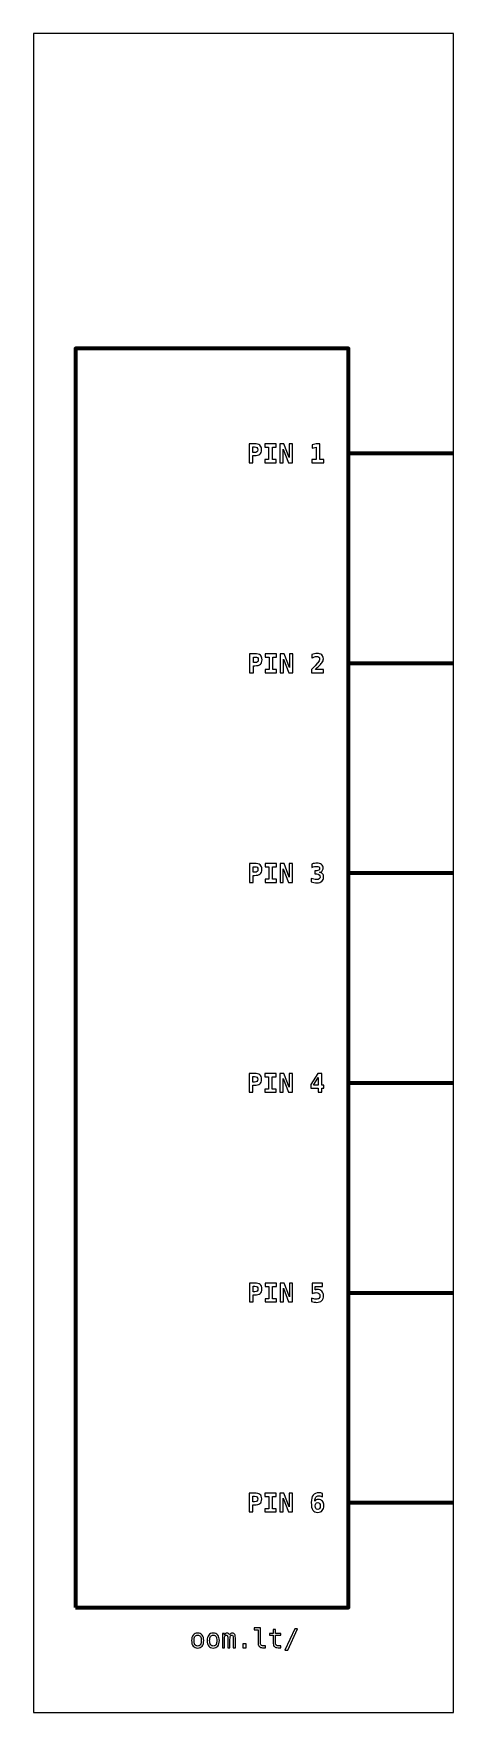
# Model space of a CAD drawing. Header units: centimetres. Extents: x -11.5 to -9.5, y -17.85 to -9.85.
import ezdxf

# ---------------------------------------------------------------- set-up
doc = ezdxf.new("R2010")
doc.units = ezdxf.units.CM
doc.header["$MEASUREMENT"] = 0
doc.layers.add('Layer 1', color=7, linetype='Continuous')

msp = doc.modelspace()

# ---------------------------------------------------------------- linework, layer by layer
at = {"layer": 'Layer 1', "color": 7}
msp.add_lwpolyline([(-11.5, -17.85), (-9.5, -17.85), (-9.5, -9.85), (-11.5, -9.85), (-11.5, -17.85)], close=True, dxfattribs=at)
at = {"layer": 'Layer 1', "color": 7, "lineweight": 100}
msp.add_lwpolyline([(-11.3, -17.35), (-10, -17.35), (-10, -11.35), (-11.3, -11.35), (-11.3, -17.35)], close=True, dxfattribs=at)
at = {"layer": 'Layer 1', "color": 250}
for points, knots in [([(-10.47311, -11.80498), (-10.47311, -11.80498), (-10.44868, -11.80498), (-10.44868, -11.80498), (-10.44868, -11.80498), (-10.43627, -11.80498), (-10.42734, -11.80718), (-10.42189, -11.81161), (-10.42189, -11.81161), (-10.41643, -11.81603), (-10.41372, -11.82321), (-10.41372, -11.83313), (-10.41372, -11.83313), (-10.41372, -11.84305), (-10.41643, -11.85023), (-10.42189, -11.85466), (-10.42189, -11.85466), (-10.42734, -11.85908), (-10.43627, -11.86128), (-10.44868, -11.86128), (-10.44868, -11.86128), (-10.44868, -11.86128), (-10.45533, -11.86128), (-10.45533, -11.86128), (-10.45533, -11.86128), (-10.45533, -11.86128), (-10.45533, -11.89499), (-10.45533, -11.89499), (-10.45533, -11.89499), (-10.45533, -11.89499), (-10.47311, -11.89499), (-10.47311, -11.89499), (-10.47311, -11.89499), (-10.47311, -11.89499), (-10.47311, -11.80498), (-10.47311, -11.80498)], [0, 0, 0, 0, 0.1111111, 0.1111111, 0.1111111, 0.1111111, 0.2222222, 0.2222222, 0.2222222, 0.2222222, 0.3333333, 0.3333333, 0.3333333, 0.3333333, 0.4444444, 0.4444444, 0.4444444, 0.4444444, 0.5555556, 0.5555556, 0.5555556, 0.5555556, 0.6666667, 0.6666667, 0.6666667, 0.6666667, 0.7777778, 0.7777778, 0.7777778, 0.7777778, 0.8888889, 0.8888889, 0.8888889, 0.8888889, 1, 1, 1, 1]), ([(-10.45533, -11.81994), (-10.45533, -11.81994), (-10.45533, -11.84632), (-10.45533, -11.84632), (-10.45533, -11.84632), (-10.45533, -11.84632), (-10.44802, -11.84632), (-10.44802, -11.84632), (-10.44802, -11.84632), (-10.4422, -11.84632), (-10.4381, -11.84533), (-10.43576, -11.84338), (-10.43576, -11.84338), (-10.43339, -11.8414), (-10.43222, -11.83799), (-10.43222, -11.83313), (-10.43222, -11.83313), (-10.43222, -11.82828), (-10.43339, -11.82486), (-10.43576, -11.82288), (-10.43576, -11.82288), (-10.4381, -11.82093), (-10.4422, -11.81994), (-10.44802, -11.81994), (-10.44802, -11.81994), (-10.44802, -11.81994), (-10.45533, -11.81994), (-10.45533, -11.81994)], [0, 0, 0, 0, 0.1428571, 0.1428571, 0.1428571, 0.1428571, 0.2857143, 0.2857143, 0.2857143, 0.2857143, 0.4285714, 0.4285714, 0.4285714, 0.4285714, 0.5714286, 0.5714286, 0.5714286, 0.5714286, 0.7142857, 0.7142857, 0.7142857, 0.7142857, 0.8571429, 0.8571429, 0.8571429, 0.8571429, 1, 1, 1, 1]), ([(-10.39818, -11.82066), (-10.39818, -11.82066), (-10.39818, -11.80498), (-10.39818, -11.80498), (-10.39818, -11.80498), (-10.39818, -11.80498), (-10.34459, -11.80498), (-10.34459, -11.80498), (-10.34459, -11.80498), (-10.34459, -11.80498), (-10.34459, -11.82066), (-10.34459, -11.82066), (-10.34459, -11.82066), (-10.34459, -11.82066), (-10.3625, -11.82066), (-10.3625, -11.82066), (-10.3625, -11.82066), (-10.3625, -11.82066), (-10.3625, -11.87931), (-10.3625, -11.87931), (-10.3625, -11.87931), (-10.3625, -11.87931), (-10.34459, -11.87931), (-10.34459, -11.87931), (-10.34459, -11.87931), (-10.34459, -11.87931), (-10.34459, -11.89499), (-10.34459, -11.89499), (-10.34459, -11.89499), (-10.34459, -11.89499), (-10.39818, -11.89499), (-10.39818, -11.89499), (-10.39818, -11.89499), (-10.39818, -11.89499), (-10.39818, -11.87931), (-10.39818, -11.87931), (-10.39818, -11.87931), (-10.39818, -11.87931), (-10.38028, -11.87931), (-10.38028, -11.87931), (-10.38028, -11.87931), (-10.38028, -11.87931), (-10.38028, -11.82066), (-10.38028, -11.82066), (-10.38028, -11.82066), (-10.38028, -11.82066), (-10.39818, -11.82066), (-10.39818, -11.82066)], [0, 0, 0, 0, 0.0833333, 0.0833333, 0.0833333, 0.0833333, 0.1666667, 0.1666667, 0.1666667, 0.1666667, 0.25, 0.25, 0.25, 0.25, 0.3333333, 0.3333333, 0.3333333, 0.3333333, 0.4166667, 0.4166667, 0.4166667, 0.4166667, 0.5, 0.5, 0.5, 0.5, 0.5833333, 0.5833333, 0.5833333, 0.5833333, 0.6666667, 0.6666667, 0.6666667, 0.6666667, 0.75, 0.75, 0.75, 0.75, 0.8333333, 0.8333333, 0.8333333, 0.8333333, 0.9166667, 0.9166667, 0.9166667, 0.9166667, 1, 1, 1, 1]), ([(-10.32704, -11.80498), (-10.32704, -11.80498), (-10.30792, -11.80498), (-10.30792, -11.80498), (-10.30792, -11.80498), (-10.30792, -11.80498), (-10.28286, -11.8704), (-10.28286, -11.8704), (-10.28286, -11.8704), (-10.28286, -11.8704), (-10.28286, -11.80498), (-10.28286, -11.80498), (-10.28286, -11.80498), (-10.28286, -11.80498), (-10.26718, -11.80498), (-10.26718, -11.80498), (-10.26718, -11.80498), (-10.26718, -11.80498), (-10.26718, -11.89499), (-10.26718, -11.89499), (-10.26718, -11.89499), (-10.26718, -11.89499), (-10.28617, -11.89499), (-10.28617, -11.89499), (-10.28617, -11.89499), (-10.28617, -11.89499), (-10.31136, -11.82957), (-10.31136, -11.82957), (-10.31136, -11.82957), (-10.31136, -11.82957), (-10.31136, -11.89499), (-10.31136, -11.89499), (-10.31136, -11.89499), (-10.31136, -11.89499), (-10.32704, -11.89499), (-10.32704, -11.89499), (-10.32704, -11.89499), (-10.32704, -11.89499), (-10.32704, -11.80498), (-10.32704, -11.80498)], [0, 0, 0, 0, 0.1, 0.1, 0.1, 0.1, 0.2, 0.2, 0.2, 0.2, 0.3, 0.3, 0.3, 0.3, 0.4, 0.4, 0.4, 0.4, 0.5, 0.5, 0.5, 0.5, 0.6, 0.6, 0.6, 0.6, 0.7, 0.7, 0.7, 0.7, 0.8, 0.8, 0.8, 0.8, 0.9, 0.9, 0.9, 0.9, 1, 1, 1, 1]), ([(-10.17422, -11.87931), (-10.17422, -11.87931), (-10.15432, -11.87931), (-10.15432, -11.87931), (-10.15432, -11.87931), (-10.15432, -11.87931), (-10.15432, -11.82089), (-10.15432, -11.82089), (-10.15432, -11.82089), (-10.15432, -11.82089), (-10.17282, -11.82548), (-10.17282, -11.82548), (-10.17282, -11.82548), (-10.17282, -11.82548), (-10.17282, -11.80945), (-10.17282, -11.80945), (-10.17282, -11.80945), (-10.17282, -11.80945), (-10.1542, -11.80498), (-10.1542, -11.80498), (-10.1542, -11.80498), (-10.1542, -11.80498), (-10.13702, -11.80498), (-10.13702, -11.80498), (-10.13702, -11.80498), (-10.13702, -11.80498), (-10.13702, -11.87931), (-10.13702, -11.87931), (-10.13702, -11.87931), (-10.13702, -11.87931), (-10.11712, -11.87931), (-10.11712, -11.87931), (-10.11712, -11.87931), (-10.11712, -11.87931), (-10.11712, -11.89499), (-10.11712, -11.89499), (-10.11712, -11.89499), (-10.11712, -11.89499), (-10.17422, -11.89499), (-10.17422, -11.89499), (-10.17422, -11.89499), (-10.17422, -11.89499), (-10.17422, -11.87931), (-10.17422, -11.87931)], [0, 0, 0, 0, 0.0909091, 0.0909091, 0.0909091, 0.0909091, 0.1818182, 0.1818182, 0.1818182, 0.1818182, 0.2727273, 0.2727273, 0.2727273, 0.2727273, 0.3636364, 0.3636364, 0.3636364, 0.3636364, 0.4545455, 0.4545455, 0.4545455, 0.4545455, 0.5454545, 0.5454545, 0.5454545, 0.5454545, 0.6363636, 0.6363636, 0.6363636, 0.6363636, 0.7272727, 0.7272727, 0.7272727, 0.7272727, 0.8181818, 0.8181818, 0.8181818, 0.8181818, 0.9090909, 0.9090909, 0.9090909, 0.9090909, 1, 1, 1, 1]), ([(-10.47093, -12.80581), (-10.47093, -12.80581), (-10.4465, -12.80581), (-10.4465, -12.80581), (-10.4465, -12.80581), (-10.43409, -12.80581), (-10.42516, -12.80801), (-10.41971, -12.81244), (-10.41971, -12.81244), (-10.41425, -12.81686), (-10.41154, -12.82404), (-10.41154, -12.83396), (-10.41154, -12.83396), (-10.41154, -12.84388), (-10.41425, -12.85106), (-10.41971, -12.85549), (-10.41971, -12.85549), (-10.42516, -12.85991), (-10.43409, -12.86211), (-10.4465, -12.86211), (-10.4465, -12.86211), (-10.4465, -12.86211), (-10.45315, -12.86211), (-10.45315, -12.86211), (-10.45315, -12.86211), (-10.45315, -12.86211), (-10.45315, -12.89582), (-10.45315, -12.89582), (-10.45315, -12.89582), (-10.45315, -12.89582), (-10.47093, -12.89582), (-10.47093, -12.89582), (-10.47093, -12.89582), (-10.47093, -12.89582), (-10.47093, -12.80581), (-10.47093, -12.80581)], [0, 0, 0, 0, 0.1111111, 0.1111111, 0.1111111, 0.1111111, 0.2222222, 0.2222222, 0.2222222, 0.2222222, 0.3333333, 0.3333333, 0.3333333, 0.3333333, 0.4444444, 0.4444444, 0.4444444, 0.4444444, 0.5555556, 0.5555556, 0.5555556, 0.5555556, 0.6666667, 0.6666667, 0.6666667, 0.6666667, 0.7777778, 0.7777778, 0.7777778, 0.7777778, 0.8888889, 0.8888889, 0.8888889, 0.8888889, 1, 1, 1, 1]), ([(-10.45315, -12.82077), (-10.45315, -12.82077), (-10.45315, -12.84715), (-10.45315, -12.84715), (-10.45315, -12.84715), (-10.45315, -12.84715), (-10.44584, -12.84715), (-10.44584, -12.84715), (-10.44584, -12.84715), (-10.44002, -12.84715), (-10.43592, -12.84616), (-10.43358, -12.84421), (-10.43358, -12.84421), (-10.43121, -12.84223), (-10.43004, -12.83882), (-10.43004, -12.83396), (-10.43004, -12.83396), (-10.43004, -12.82911), (-10.43121, -12.82569), (-10.43358, -12.82371), (-10.43358, -12.82371), (-10.43592, -12.82176), (-10.44002, -12.82077), (-10.44584, -12.82077), (-10.44584, -12.82077), (-10.44584, -12.82077), (-10.45315, -12.82077), (-10.45315, -12.82077)], [0, 0, 0, 0, 0.1428571, 0.1428571, 0.1428571, 0.1428571, 0.2857143, 0.2857143, 0.2857143, 0.2857143, 0.4285714, 0.4285714, 0.4285714, 0.4285714, 0.5714286, 0.5714286, 0.5714286, 0.5714286, 0.7142857, 0.7142857, 0.7142857, 0.7142857, 0.8571429, 0.8571429, 0.8571429, 0.8571429, 1, 1, 1, 1]), ([(-10.396, -12.82149), (-10.396, -12.82149), (-10.396, -12.80581), (-10.396, -12.80581), (-10.396, -12.80581), (-10.396, -12.80581), (-10.34241, -12.80581), (-10.34241, -12.80581), (-10.34241, -12.80581), (-10.34241, -12.80581), (-10.34241, -12.82149), (-10.34241, -12.82149), (-10.34241, -12.82149), (-10.34241, -12.82149), (-10.36032, -12.82149), (-10.36032, -12.82149), (-10.36032, -12.82149), (-10.36032, -12.82149), (-10.36032, -12.88014), (-10.36032, -12.88014), (-10.36032, -12.88014), (-10.36032, -12.88014), (-10.34241, -12.88014), (-10.34241, -12.88014), (-10.34241, -12.88014), (-10.34241, -12.88014), (-10.34241, -12.89582), (-10.34241, -12.89582), (-10.34241, -12.89582), (-10.34241, -12.89582), (-10.396, -12.89582), (-10.396, -12.89582), (-10.396, -12.89582), (-10.396, -12.89582), (-10.396, -12.88014), (-10.396, -12.88014), (-10.396, -12.88014), (-10.396, -12.88014), (-10.3781, -12.88014), (-10.3781, -12.88014), (-10.3781, -12.88014), (-10.3781, -12.88014), (-10.3781, -12.82149), (-10.3781, -12.82149), (-10.3781, -12.82149), (-10.3781, -12.82149), (-10.396, -12.82149), (-10.396, -12.82149)], [0, 0, 0, 0, 0.0833333, 0.0833333, 0.0833333, 0.0833333, 0.1666667, 0.1666667, 0.1666667, 0.1666667, 0.25, 0.25, 0.25, 0.25, 0.3333333, 0.3333333, 0.3333333, 0.3333333, 0.4166667, 0.4166667, 0.4166667, 0.4166667, 0.5, 0.5, 0.5, 0.5, 0.5833333, 0.5833333, 0.5833333, 0.5833333, 0.6666667, 0.6666667, 0.6666667, 0.6666667, 0.75, 0.75, 0.75, 0.75, 0.8333333, 0.8333333, 0.8333333, 0.8333333, 0.9166667, 0.9166667, 0.9166667, 0.9166667, 1, 1, 1, 1]), ([(-10.32486, -12.80581), (-10.32486, -12.80581), (-10.30574, -12.80581), (-10.30574, -12.80581), (-10.30574, -12.80581), (-10.30574, -12.80581), (-10.28068, -12.87123), (-10.28068, -12.87123), (-10.28068, -12.87123), (-10.28068, -12.87123), (-10.28068, -12.80581), (-10.28068, -12.80581), (-10.28068, -12.80581), (-10.28068, -12.80581), (-10.265, -12.80581), (-10.265, -12.80581), (-10.265, -12.80581), (-10.265, -12.80581), (-10.265, -12.89582), (-10.265, -12.89582), (-10.265, -12.89582), (-10.265, -12.89582), (-10.28399, -12.89582), (-10.28399, -12.89582), (-10.28399, -12.89582), (-10.28399, -12.89582), (-10.30918, -12.8304), (-10.30918, -12.8304), (-10.30918, -12.8304), (-10.30918, -12.8304), (-10.30918, -12.89582), (-10.30918, -12.89582), (-10.30918, -12.89582), (-10.30918, -12.89582), (-10.32486, -12.89582), (-10.32486, -12.89582), (-10.32486, -12.89582), (-10.32486, -12.89582), (-10.32486, -12.80581), (-10.32486, -12.80581)], [0, 0, 0, 0, 0.1, 0.1, 0.1, 0.1, 0.2, 0.2, 0.2, 0.2, 0.3, 0.3, 0.3, 0.3, 0.4, 0.4, 0.4, 0.4, 0.5, 0.5, 0.5, 0.5, 0.6, 0.6, 0.6, 0.6, 0.7, 0.7, 0.7, 0.7, 0.8, 0.8, 0.8, 0.8, 0.9, 0.9, 0.9, 0.9, 1, 1, 1, 1]), ([(-10.15722, -12.88014), (-10.15722, -12.88014), (-10.1193, -12.88014), (-10.1193, -12.88014), (-10.1193, -12.88014), (-10.1193, -12.88014), (-10.1193, -12.89582), (-10.1193, -12.89582), (-10.1193, -12.89582), (-10.1193, -12.89582), (-10.17645, -12.89582), (-10.17645, -12.89582), (-10.17645, -12.89582), (-10.17645, -12.89582), (-10.17645, -12.88061), (-10.17645, -12.88061), (-10.17645, -12.88061), (-10.17645, -12.88061), (-10.16679, -12.87039), (-10.16679, -12.87039), (-10.16679, -12.87039), (-10.15535, -12.8582), (-10.1484, -12.85071), (-10.14595, -12.84789), (-10.14595, -12.84789), (-10.14294, -12.84444), (-10.14076, -12.84137), (-10.13945, -12.83869), (-10.13945, -12.83869), (-10.13811, -12.83602), (-10.13745, -12.83339), (-10.13745, -12.83077), (-10.13745, -12.83077), (-10.13745, -12.82676), (-10.13866, -12.82365), (-10.14109, -12.82147), (-10.14109, -12.82147), (-10.14352, -12.81927), (-10.14698, -12.81818), (-10.15142, -12.81818), (-10.15142, -12.81818), (-10.15461, -12.81818), (-10.15817, -12.81882), (-10.16212, -12.82007), (-10.16212, -12.82007), (-10.16609, -12.82135), (-10.17021, -12.82318), (-10.17451, -12.82559), (-10.17451, -12.82559), (-10.17451, -12.82559), (-10.17451, -12.809), (-10.17451, -12.809), (-10.17451, -12.809), (-10.17021, -12.80744), (-10.16601, -12.80624), (-10.16188, -12.80542), (-10.16188, -12.80542), (-10.15776, -12.8046), (-10.15381, -12.80418), (-10.15004, -12.80418), (-10.15004, -12.80418), (-10.14052, -12.80418), (-10.13302, -12.80641), (-10.12759, -12.81085), (-10.12759, -12.81085), (-10.12214, -12.81528), (-10.11942, -12.82135), (-10.11942, -12.82902), (-10.11942, -12.82902), (-10.11942, -12.83256), (-10.12002, -12.83588), (-10.12119, -12.83896), (-10.12119, -12.83896), (-10.12239, -12.84207), (-10.12442, -12.84551), (-10.12732, -12.84927), (-10.12732, -12.84927), (-10.12944, -12.85201), (-10.13529, -12.85816), (-10.14486, -12.86773), (-10.14486, -12.86773), (-10.15004, -12.8729), (-10.15416, -12.87705), (-10.15722, -12.88014)], [0, 0, 0, 0, 0.047619, 0.047619, 0.047619, 0.047619, 0.0952381, 0.0952381, 0.0952381, 0.0952381, 0.1428571, 0.1428571, 0.1428571, 0.1428571, 0.1904762, 0.1904762, 0.1904762, 0.1904762, 0.2380952, 0.2380952, 0.2380952, 0.2380952, 0.2857143, 0.2857143, 0.2857143, 0.2857143, 0.3333333, 0.3333333, 0.3333333, 0.3333333, 0.3809524, 0.3809524, 0.3809524, 0.3809524, 0.4285714, 0.4285714, 0.4285714, 0.4285714, 0.4761905, 0.4761905, 0.4761905, 0.4761905, 0.5238095, 0.5238095, 0.5238095, 0.5238095, 0.5714286, 0.5714286, 0.5714286, 0.5714286, 0.6190476, 0.6190476, 0.6190476, 0.6190476, 0.6666667, 0.6666667, 0.6666667, 0.6666667, 0.7142857, 0.7142857, 0.7142857, 0.7142857, 0.7619048, 0.7619048, 0.7619048, 0.7619048, 0.8095238, 0.8095238, 0.8095238, 0.8095238, 0.8571429, 0.8571429, 0.8571429, 0.8571429, 0.9047619, 0.9047619, 0.9047619, 0.9047619, 0.952381, 0.952381, 0.952381, 0.952381, 1, 1, 1, 1]), ([(-10.47204, -13.80492), (-10.47204, -13.80492), (-10.44761, -13.80492), (-10.44761, -13.80492), (-10.44761, -13.80492), (-10.4352, -13.80492), (-10.42627, -13.80712), (-10.42082, -13.81155), (-10.42082, -13.81155), (-10.41536, -13.81597), (-10.41265, -13.82315), (-10.41265, -13.83307), (-10.41265, -13.83307), (-10.41265, -13.84299), (-10.41536, -13.85017), (-10.42082, -13.8546), (-10.42082, -13.8546), (-10.42627, -13.85902), (-10.4352, -13.86122), (-10.44761, -13.86122), (-10.44761, -13.86122), (-10.44761, -13.86122), (-10.45426, -13.86122), (-10.45426, -13.86122), (-10.45426, -13.86122), (-10.45426, -13.86122), (-10.45426, -13.89493), (-10.45426, -13.89493), (-10.45426, -13.89493), (-10.45426, -13.89493), (-10.47204, -13.89493), (-10.47204, -13.89493), (-10.47204, -13.89493), (-10.47204, -13.89493), (-10.47204, -13.80492), (-10.47204, -13.80492)], [0, 0, 0, 0, 0.1111111, 0.1111111, 0.1111111, 0.1111111, 0.2222222, 0.2222222, 0.2222222, 0.2222222, 0.3333333, 0.3333333, 0.3333333, 0.3333333, 0.4444444, 0.4444444, 0.4444444, 0.4444444, 0.5555556, 0.5555556, 0.5555556, 0.5555556, 0.6666667, 0.6666667, 0.6666667, 0.6666667, 0.7777778, 0.7777778, 0.7777778, 0.7777778, 0.8888889, 0.8888889, 0.8888889, 0.8888889, 1, 1, 1, 1]), ([(-10.45426, -13.81988), (-10.45426, -13.81988), (-10.45426, -13.84626), (-10.45426, -13.84626), (-10.45426, -13.84626), (-10.45426, -13.84626), (-10.44695, -13.84626), (-10.44695, -13.84626), (-10.44695, -13.84626), (-10.44113, -13.84626), (-10.43703, -13.84527), (-10.43469, -13.84332), (-10.43469, -13.84332), (-10.43232, -13.84134), (-10.43115, -13.83793), (-10.43115, -13.83307), (-10.43115, -13.83307), (-10.43115, -13.82822), (-10.43232, -13.8248), (-10.43469, -13.82282), (-10.43469, -13.82282), (-10.43703, -13.82087), (-10.44113, -13.81988), (-10.44695, -13.81988), (-10.44695, -13.81988), (-10.44695, -13.81988), (-10.45426, -13.81988), (-10.45426, -13.81988)], [0, 0, 0, 0, 0.1428571, 0.1428571, 0.1428571, 0.1428571, 0.2857143, 0.2857143, 0.2857143, 0.2857143, 0.4285714, 0.4285714, 0.4285714, 0.4285714, 0.5714286, 0.5714286, 0.5714286, 0.5714286, 0.7142857, 0.7142857, 0.7142857, 0.7142857, 0.8571429, 0.8571429, 0.8571429, 0.8571429, 1, 1, 1, 1]), ([(-10.39711, -13.8206), (-10.39711, -13.8206), (-10.39711, -13.80492), (-10.39711, -13.80492), (-10.39711, -13.80492), (-10.39711, -13.80492), (-10.34352, -13.80492), (-10.34352, -13.80492), (-10.34352, -13.80492), (-10.34352, -13.80492), (-10.34352, -13.8206), (-10.34352, -13.8206), (-10.34352, -13.8206), (-10.34352, -13.8206), (-10.36143, -13.8206), (-10.36143, -13.8206), (-10.36143, -13.8206), (-10.36143, -13.8206), (-10.36143, -13.87925), (-10.36143, -13.87925), (-10.36143, -13.87925), (-10.36143, -13.87925), (-10.34352, -13.87925), (-10.34352, -13.87925), (-10.34352, -13.87925), (-10.34352, -13.87925), (-10.34352, -13.89493), (-10.34352, -13.89493), (-10.34352, -13.89493), (-10.34352, -13.89493), (-10.39711, -13.89493), (-10.39711, -13.89493), (-10.39711, -13.89493), (-10.39711, -13.89493), (-10.39711, -13.87925), (-10.39711, -13.87925), (-10.39711, -13.87925), (-10.39711, -13.87925), (-10.37921, -13.87925), (-10.37921, -13.87925), (-10.37921, -13.87925), (-10.37921, -13.87925), (-10.37921, -13.8206), (-10.37921, -13.8206), (-10.37921, -13.8206), (-10.37921, -13.8206), (-10.39711, -13.8206), (-10.39711, -13.8206)], [0, 0, 0, 0, 0.0833333, 0.0833333, 0.0833333, 0.0833333, 0.1666667, 0.1666667, 0.1666667, 0.1666667, 0.25, 0.25, 0.25, 0.25, 0.3333333, 0.3333333, 0.3333333, 0.3333333, 0.4166667, 0.4166667, 0.4166667, 0.4166667, 0.5, 0.5, 0.5, 0.5, 0.5833333, 0.5833333, 0.5833333, 0.5833333, 0.6666667, 0.6666667, 0.6666667, 0.6666667, 0.75, 0.75, 0.75, 0.75, 0.8333333, 0.8333333, 0.8333333, 0.8333333, 0.9166667, 0.9166667, 0.9166667, 0.9166667, 1, 1, 1, 1]), ([(-10.32597, -13.80492), (-10.32597, -13.80492), (-10.30685, -13.80492), (-10.30685, -13.80492), (-10.30685, -13.80492), (-10.30685, -13.80492), (-10.28179, -13.87034), (-10.28179, -13.87034), (-10.28179, -13.87034), (-10.28179, -13.87034), (-10.28179, -13.80492), (-10.28179, -13.80492), (-10.28179, -13.80492), (-10.28179, -13.80492), (-10.26611, -13.80492), (-10.26611, -13.80492), (-10.26611, -13.80492), (-10.26611, -13.80492), (-10.26611, -13.89493), (-10.26611, -13.89493), (-10.26611, -13.89493), (-10.26611, -13.89493), (-10.2851, -13.89493), (-10.2851, -13.89493), (-10.2851, -13.89493), (-10.2851, -13.89493), (-10.31029, -13.82951), (-10.31029, -13.82951), (-10.31029, -13.82951), (-10.31029, -13.82951), (-10.31029, -13.89493), (-10.31029, -13.89493), (-10.31029, -13.89493), (-10.31029, -13.89493), (-10.32597, -13.89493), (-10.32597, -13.89493), (-10.32597, -13.89493), (-10.32597, -13.89493), (-10.32597, -13.80492), (-10.32597, -13.80492)], [0, 0, 0, 0, 0.1, 0.1, 0.1, 0.1, 0.2, 0.2, 0.2, 0.2, 0.3, 0.3, 0.3, 0.3, 0.4, 0.4, 0.4, 0.4, 0.5, 0.5, 0.5, 0.5, 0.6, 0.6, 0.6, 0.6, 0.7, 0.7, 0.7, 0.7, 0.8, 0.8, 0.8, 0.8, 0.9, 0.9, 0.9, 0.9, 1, 1, 1, 1]), ([(-10.1514, -13.85466), (-10.1514, -13.85466), (-10.16093, -13.85466), (-10.16093, -13.85466), (-10.16093, -13.85466), (-10.16093, -13.85466), (-10.16093, -13.83898), (-10.16093, -13.83898), (-10.16093, -13.83898), (-10.16093, -13.83898), (-10.1514, -13.83898), (-10.1514, -13.83898), (-10.1514, -13.83898), (-10.147, -13.83898), (-10.14356, -13.83811), (-10.14113, -13.83636), (-10.14113, -13.83636), (-10.1387, -13.83461), (-10.13749, -13.83215), (-10.13749, -13.82898), (-10.13749, -13.82898), (-10.13749, -13.82564), (-10.1387, -13.82303), (-10.14113, -13.82116), (-10.14113, -13.82116), (-10.14356, -13.81928), (-10.147, -13.81836), (-10.1514, -13.81836), (-10.1514, -13.81836), (-10.15477, -13.81836), (-10.1584, -13.81879), (-10.16224, -13.81963), (-10.16224, -13.81963), (-10.16611, -13.82048), (-10.17011, -13.82171), (-10.17424, -13.82332), (-10.17424, -13.82332), (-10.17424, -13.82332), (-10.17424, -13.80716), (-10.17424, -13.80716), (-10.17424, -13.80716), (-10.17011, -13.80591), (-10.16603, -13.80496), (-10.16202, -13.80428), (-10.16202, -13.80428), (-10.15799, -13.80362), (-10.15414, -13.80329), (-10.15043, -13.80329), (-10.15043, -13.80329), (-10.14095, -13.80329), (-10.13356, -13.80537), (-10.12827, -13.80951), (-10.12827, -13.80951), (-10.12296, -13.81365), (-10.12031, -13.81935), (-10.12031, -13.82663), (-10.12031, -13.82663), (-10.12031, -13.83196), (-10.12183, -13.83634), (-10.1249, -13.83974), (-10.1249, -13.83974), (-10.12794, -13.84313), (-10.1323, -13.84536), (-10.13796, -13.84639), (-10.13796, -13.84639), (-10.13154, -13.84752), (-10.12662, -13.85009), (-10.12325, -13.85408), (-10.12325, -13.85408), (-10.11987, -13.85807), (-10.11819, -13.86334), (-10.11819, -13.86985), (-10.11819, -13.86985), (-10.11819, -13.87857), (-10.12099, -13.88522), (-10.12656, -13.88981), (-10.12656, -13.88981), (-10.13216, -13.89439), (-10.14027, -13.89668), (-10.15093, -13.89668), (-10.15093, -13.89668), (-10.15545, -13.89668), (-10.15992, -13.89629), (-10.16432, -13.89553), (-10.16432, -13.89553), (-10.16873, -13.89477), (-10.17295, -13.89365), (-10.17696, -13.89221), (-10.17696, -13.89221), (-10.17696, -13.89221), (-10.17696, -13.87569), (-10.17696, -13.87569), (-10.17696, -13.87569), (-10.17317, -13.87758), (-10.1691, -13.87902), (-10.16471, -13.88001), (-10.16471, -13.88001), (-10.16035, -13.881), (-10.15574, -13.88149), (-10.15093, -13.88149), (-10.15093, -13.88149), (-10.14609, -13.88149), (-10.14228, -13.88038), (-10.13946, -13.87814), (-10.13946, -13.87814), (-10.13665, -13.87592), (-10.13525, -13.87291), (-10.13525, -13.86912), (-10.13525, -13.86912), (-10.13525, -13.86452), (-10.13665, -13.86093), (-10.13946, -13.85842), (-10.13946, -13.85842), (-10.14228, -13.85591), (-10.14626, -13.85466), (-10.1514, -13.85466)], [0, 0, 0, 0, 0.0344828, 0.0344828, 0.0344828, 0.0344828, 0.0689655, 0.0689655, 0.0689655, 0.0689655, 0.1034483, 0.1034483, 0.1034483, 0.1034483, 0.137931, 0.137931, 0.137931, 0.137931, 0.1724138, 0.1724138, 0.1724138, 0.1724138, 0.2068966, 0.2068966, 0.2068966, 0.2068966, 0.2413793, 0.2413793, 0.2413793, 0.2413793, 0.2758621, 0.2758621, 0.2758621, 0.2758621, 0.3103448, 0.3103448, 0.3103448, 0.3103448, 0.3448276, 0.3448276, 0.3448276, 0.3448276, 0.3793103, 0.3793103, 0.3793103, 0.3793103, 0.4137931, 0.4137931, 0.4137931, 0.4137931, 0.4482759, 0.4482759, 0.4482759, 0.4482759, 0.4827586, 0.4827586, 0.4827586, 0.4827586, 0.5172414, 0.5172414, 0.5172414, 0.5172414, 0.5517241, 0.5517241, 0.5517241, 0.5517241, 0.5862069, 0.5862069, 0.5862069, 0.5862069, 0.6206897, 0.6206897, 0.6206897, 0.6206897, 0.6551724, 0.6551724, 0.6551724, 0.6551724, 0.6896552, 0.6896552, 0.6896552, 0.6896552, 0.7241379, 0.7241379, 0.7241379, 0.7241379, 0.7586207, 0.7586207, 0.7586207, 0.7586207, 0.7931034, 0.7931034, 0.7931034, 0.7931034, 0.8275862, 0.8275862, 0.8275862, 0.8275862, 0.862069, 0.862069, 0.862069, 0.862069, 0.8965517, 0.8965517, 0.8965517, 0.8965517, 0.9310345, 0.9310345, 0.9310345, 0.9310345, 0.9655172, 0.9655172, 0.9655172, 0.9655172, 1, 1, 1, 1]), ([(-10.47329, -14.80498), (-10.47329, -14.80498), (-10.44886, -14.80498), (-10.44886, -14.80498), (-10.44886, -14.80498), (-10.43645, -14.80498), (-10.42752, -14.80718), (-10.42207, -14.81161), (-10.42207, -14.81161), (-10.41661, -14.81603), (-10.4139, -14.82321), (-10.4139, -14.83313), (-10.4139, -14.83313), (-10.4139, -14.84305), (-10.41661, -14.85023), (-10.42207, -14.85466), (-10.42207, -14.85466), (-10.42752, -14.85908), (-10.43645, -14.86128), (-10.44886, -14.86128), (-10.44886, -14.86128), (-10.44886, -14.86128), (-10.45551, -14.86128), (-10.45551, -14.86128), (-10.45551, -14.86128), (-10.45551, -14.86128), (-10.45551, -14.89499), (-10.45551, -14.89499), (-10.45551, -14.89499), (-10.45551, -14.89499), (-10.47329, -14.89499), (-10.47329, -14.89499), (-10.47329, -14.89499), (-10.47329, -14.89499), (-10.47329, -14.80498), (-10.47329, -14.80498)], [0, 0, 0, 0, 0.1111111, 0.1111111, 0.1111111, 0.1111111, 0.2222222, 0.2222222, 0.2222222, 0.2222222, 0.3333333, 0.3333333, 0.3333333, 0.3333333, 0.4444444, 0.4444444, 0.4444444, 0.4444444, 0.5555556, 0.5555556, 0.5555556, 0.5555556, 0.6666667, 0.6666667, 0.6666667, 0.6666667, 0.7777778, 0.7777778, 0.7777778, 0.7777778, 0.8888889, 0.8888889, 0.8888889, 0.8888889, 1, 1, 1, 1]), ([(-10.45551, -14.81994), (-10.45551, -14.81994), (-10.45551, -14.84632), (-10.45551, -14.84632), (-10.45551, -14.84632), (-10.45551, -14.84632), (-10.4482, -14.84632), (-10.4482, -14.84632), (-10.4482, -14.84632), (-10.44238, -14.84632), (-10.43828, -14.84533), (-10.43594, -14.84338), (-10.43594, -14.84338), (-10.43357, -14.8414), (-10.4324, -14.83799), (-10.4324, -14.83313), (-10.4324, -14.83313), (-10.4324, -14.82828), (-10.43357, -14.82486), (-10.43594, -14.82288), (-10.43594, -14.82288), (-10.43828, -14.82093), (-10.44238, -14.81994), (-10.4482, -14.81994), (-10.4482, -14.81994), (-10.4482, -14.81994), (-10.45551, -14.81994), (-10.45551, -14.81994)], [0, 0, 0, 0, 0.1428571, 0.1428571, 0.1428571, 0.1428571, 0.2857143, 0.2857143, 0.2857143, 0.2857143, 0.4285714, 0.4285714, 0.4285714, 0.4285714, 0.5714286, 0.5714286, 0.5714286, 0.5714286, 0.7142857, 0.7142857, 0.7142857, 0.7142857, 0.8571429, 0.8571429, 0.8571429, 0.8571429, 1, 1, 1, 1]), ([(-10.39836, -14.82066), (-10.39836, -14.82066), (-10.39836, -14.80498), (-10.39836, -14.80498), (-10.39836, -14.80498), (-10.39836, -14.80498), (-10.34477, -14.80498), (-10.34477, -14.80498), (-10.34477, -14.80498), (-10.34477, -14.80498), (-10.34477, -14.82066), (-10.34477, -14.82066), (-10.34477, -14.82066), (-10.34477, -14.82066), (-10.36268, -14.82066), (-10.36268, -14.82066), (-10.36268, -14.82066), (-10.36268, -14.82066), (-10.36268, -14.87931), (-10.36268, -14.87931), (-10.36268, -14.87931), (-10.36268, -14.87931), (-10.34477, -14.87931), (-10.34477, -14.87931), (-10.34477, -14.87931), (-10.34477, -14.87931), (-10.34477, -14.89499), (-10.34477, -14.89499), (-10.34477, -14.89499), (-10.34477, -14.89499), (-10.39836, -14.89499), (-10.39836, -14.89499), (-10.39836, -14.89499), (-10.39836, -14.89499), (-10.39836, -14.87931), (-10.39836, -14.87931), (-10.39836, -14.87931), (-10.39836, -14.87931), (-10.38046, -14.87931), (-10.38046, -14.87931), (-10.38046, -14.87931), (-10.38046, -14.87931), (-10.38046, -14.82066), (-10.38046, -14.82066), (-10.38046, -14.82066), (-10.38046, -14.82066), (-10.39836, -14.82066), (-10.39836, -14.82066)], [0, 0, 0, 0, 0.0833333, 0.0833333, 0.0833333, 0.0833333, 0.1666667, 0.1666667, 0.1666667, 0.1666667, 0.25, 0.25, 0.25, 0.25, 0.3333333, 0.3333333, 0.3333333, 0.3333333, 0.4166667, 0.4166667, 0.4166667, 0.4166667, 0.5, 0.5, 0.5, 0.5, 0.5833333, 0.5833333, 0.5833333, 0.5833333, 0.6666667, 0.6666667, 0.6666667, 0.6666667, 0.75, 0.75, 0.75, 0.75, 0.8333333, 0.8333333, 0.8333333, 0.8333333, 0.9166667, 0.9166667, 0.9166667, 0.9166667, 1, 1, 1, 1]), ([(-10.32722, -14.80498), (-10.32722, -14.80498), (-10.3081, -14.80498), (-10.3081, -14.80498), (-10.3081, -14.80498), (-10.3081, -14.80498), (-10.28304, -14.8704), (-10.28304, -14.8704), (-10.28304, -14.8704), (-10.28304, -14.8704), (-10.28304, -14.80498), (-10.28304, -14.80498), (-10.28304, -14.80498), (-10.28304, -14.80498), (-10.26736, -14.80498), (-10.26736, -14.80498), (-10.26736, -14.80498), (-10.26736, -14.80498), (-10.26736, -14.89499), (-10.26736, -14.89499), (-10.26736, -14.89499), (-10.26736, -14.89499), (-10.28635, -14.89499), (-10.28635, -14.89499), (-10.28635, -14.89499), (-10.28635, -14.89499), (-10.31154, -14.82957), (-10.31154, -14.82957), (-10.31154, -14.82957), (-10.31154, -14.82957), (-10.31154, -14.89499), (-10.31154, -14.89499), (-10.31154, -14.89499), (-10.31154, -14.89499), (-10.32722, -14.89499), (-10.32722, -14.89499), (-10.32722, -14.89499), (-10.32722, -14.89499), (-10.32722, -14.80498), (-10.32722, -14.80498)], [0, 0, 0, 0, 0.1, 0.1, 0.1, 0.1, 0.2, 0.2, 0.2, 0.2, 0.3, 0.3, 0.3, 0.3, 0.4, 0.4, 0.4, 0.4, 0.5, 0.5, 0.5, 0.5, 0.6, 0.6, 0.6, 0.6, 0.7, 0.7, 0.7, 0.7, 0.8, 0.8, 0.8, 0.8, 0.9, 0.9, 0.9, 0.9, 1, 1, 1, 1]), ([(-10.14545, -14.80498), (-10.14545, -14.80498), (-10.12682, -14.80498), (-10.12682, -14.80498), (-10.12682, -14.80498), (-10.12682, -14.80498), (-10.12682, -14.86032), (-10.12682, -14.86032), (-10.12682, -14.86032), (-10.12682, -14.86032), (-10.11695, -14.86032), (-10.11695, -14.86032), (-10.11695, -14.86032), (-10.11695, -14.86032), (-10.11695, -14.87556), (-10.11695, -14.87556), (-10.11695, -14.87556), (-10.11695, -14.87556), (-10.12682, -14.87556), (-10.12682, -14.87556), (-10.12682, -14.87556), (-10.12682, -14.87556), (-10.12682, -14.89499), (-10.12682, -14.89499), (-10.12682, -14.89499), (-10.12682, -14.89499), (-10.14388, -14.89499), (-10.14388, -14.89499), (-10.14388, -14.89499), (-10.14388, -14.89499), (-10.14388, -14.87556), (-10.14388, -14.87556), (-10.14388, -14.87556), (-10.14388, -14.87556), (-10.17959, -14.87556), (-10.17959, -14.87556), (-10.17959, -14.87556), (-10.17959, -14.87556), (-10.17959, -14.85832), (-10.17959, -14.85832), (-10.17959, -14.85832), (-10.17959, -14.85832), (-10.14545, -14.80498), (-10.14545, -14.80498)], [0, 0, 0, 0, 0.0909091, 0.0909091, 0.0909091, 0.0909091, 0.1818182, 0.1818182, 0.1818182, 0.1818182, 0.2727273, 0.2727273, 0.2727273, 0.2727273, 0.3636364, 0.3636364, 0.3636364, 0.3636364, 0.4545455, 0.4545455, 0.4545455, 0.4545455, 0.5454545, 0.5454545, 0.5454545, 0.5454545, 0.6363636, 0.6363636, 0.6363636, 0.6363636, 0.7272727, 0.7272727, 0.7272727, 0.7272727, 0.8181818, 0.8181818, 0.8181818, 0.8181818, 0.9090909, 0.9090909, 0.9090909, 0.9090909, 1, 1, 1, 1]), ([(-10.14388, -14.82476), (-10.14388, -14.82476), (-10.16662, -14.86032), (-10.16662, -14.86032), (-10.16662, -14.86032), (-10.16662, -14.86032), (-10.14388, -14.86032), (-10.14388, -14.86032), (-10.14388, -14.86032), (-10.14388, -14.86032), (-10.14388, -14.82476), (-10.14388, -14.82476)], [0, 0, 0, 0, 0.3333333, 0.3333333, 0.3333333, 0.3333333, 0.6666667, 0.6666667, 0.6666667, 0.6666667, 1, 1, 1, 1]), ([(-10.47187, -15.80412), (-10.47187, -15.80412), (-10.44744, -15.80412), (-10.44744, -15.80412), (-10.44744, -15.80412), (-10.43503, -15.80412), (-10.4261, -15.80632), (-10.42065, -15.81075), (-10.42065, -15.81075), (-10.41519, -15.81517), (-10.41248, -15.82235), (-10.41248, -15.83227), (-10.41248, -15.83227), (-10.41248, -15.84219), (-10.41519, -15.84937), (-10.42065, -15.8538), (-10.42065, -15.8538), (-10.4261, -15.85822), (-10.43503, -15.86042), (-10.44744, -15.86042), (-10.44744, -15.86042), (-10.44744, -15.86042), (-10.45409, -15.86042), (-10.45409, -15.86042), (-10.45409, -15.86042), (-10.45409, -15.86042), (-10.45409, -15.89413), (-10.45409, -15.89413), (-10.45409, -15.89413), (-10.45409, -15.89413), (-10.47187, -15.89413), (-10.47187, -15.89413), (-10.47187, -15.89413), (-10.47187, -15.89413), (-10.47187, -15.80412), (-10.47187, -15.80412)], [0, 0, 0, 0, 0.1111111, 0.1111111, 0.1111111, 0.1111111, 0.2222222, 0.2222222, 0.2222222, 0.2222222, 0.3333333, 0.3333333, 0.3333333, 0.3333333, 0.4444444, 0.4444444, 0.4444444, 0.4444444, 0.5555556, 0.5555556, 0.5555556, 0.5555556, 0.6666667, 0.6666667, 0.6666667, 0.6666667, 0.7777778, 0.7777778, 0.7777778, 0.7777778, 0.8888889, 0.8888889, 0.8888889, 0.8888889, 1, 1, 1, 1]), ([(-10.45409, -15.81908), (-10.45409, -15.81908), (-10.45409, -15.84546), (-10.45409, -15.84546), (-10.45409, -15.84546), (-10.45409, -15.84546), (-10.44678, -15.84546), (-10.44678, -15.84546), (-10.44678, -15.84546), (-10.44096, -15.84546), (-10.43686, -15.84447), (-10.43452, -15.84252), (-10.43452, -15.84252), (-10.43215, -15.84054), (-10.43098, -15.83713), (-10.43098, -15.83227), (-10.43098, -15.83227), (-10.43098, -15.82742), (-10.43215, -15.824), (-10.43452, -15.82202), (-10.43452, -15.82202), (-10.43686, -15.82007), (-10.44096, -15.81908), (-10.44678, -15.81908), (-10.44678, -15.81908), (-10.44678, -15.81908), (-10.45409, -15.81908), (-10.45409, -15.81908)], [0, 0, 0, 0, 0.1428571, 0.1428571, 0.1428571, 0.1428571, 0.2857143, 0.2857143, 0.2857143, 0.2857143, 0.4285714, 0.4285714, 0.4285714, 0.4285714, 0.5714286, 0.5714286, 0.5714286, 0.5714286, 0.7142857, 0.7142857, 0.7142857, 0.7142857, 0.8571429, 0.8571429, 0.8571429, 0.8571429, 1, 1, 1, 1]), ([(-10.39694, -15.8198), (-10.39694, -15.8198), (-10.39694, -15.80412), (-10.39694, -15.80412), (-10.39694, -15.80412), (-10.39694, -15.80412), (-10.34335, -15.80412), (-10.34335, -15.80412), (-10.34335, -15.80412), (-10.34335, -15.80412), (-10.34335, -15.8198), (-10.34335, -15.8198), (-10.34335, -15.8198), (-10.34335, -15.8198), (-10.36126, -15.8198), (-10.36126, -15.8198), (-10.36126, -15.8198), (-10.36126, -15.8198), (-10.36126, -15.87845), (-10.36126, -15.87845), (-10.36126, -15.87845), (-10.36126, -15.87845), (-10.34335, -15.87845), (-10.34335, -15.87845), (-10.34335, -15.87845), (-10.34335, -15.87845), (-10.34335, -15.89413), (-10.34335, -15.89413), (-10.34335, -15.89413), (-10.34335, -15.89413), (-10.39694, -15.89413), (-10.39694, -15.89413), (-10.39694, -15.89413), (-10.39694, -15.89413), (-10.39694, -15.87845), (-10.39694, -15.87845), (-10.39694, -15.87845), (-10.39694, -15.87845), (-10.37904, -15.87845), (-10.37904, -15.87845), (-10.37904, -15.87845), (-10.37904, -15.87845), (-10.37904, -15.8198), (-10.37904, -15.8198), (-10.37904, -15.8198), (-10.37904, -15.8198), (-10.39694, -15.8198), (-10.39694, -15.8198)], [0, 0, 0, 0, 0.0833333, 0.0833333, 0.0833333, 0.0833333, 0.1666667, 0.1666667, 0.1666667, 0.1666667, 0.25, 0.25, 0.25, 0.25, 0.3333333, 0.3333333, 0.3333333, 0.3333333, 0.4166667, 0.4166667, 0.4166667, 0.4166667, 0.5, 0.5, 0.5, 0.5, 0.5833333, 0.5833333, 0.5833333, 0.5833333, 0.6666667, 0.6666667, 0.6666667, 0.6666667, 0.75, 0.75, 0.75, 0.75, 0.8333333, 0.8333333, 0.8333333, 0.8333333, 0.9166667, 0.9166667, 0.9166667, 0.9166667, 1, 1, 1, 1]), ([(-10.3258, -15.80412), (-10.3258, -15.80412), (-10.30668, -15.80412), (-10.30668, -15.80412), (-10.30668, -15.80412), (-10.30668, -15.80412), (-10.28162, -15.86954), (-10.28162, -15.86954), (-10.28162, -15.86954), (-10.28162, -15.86954), (-10.28162, -15.80412), (-10.28162, -15.80412), (-10.28162, -15.80412), (-10.28162, -15.80412), (-10.26594, -15.80412), (-10.26594, -15.80412), (-10.26594, -15.80412), (-10.26594, -15.80412), (-10.26594, -15.89413), (-10.26594, -15.89413), (-10.26594, -15.89413), (-10.26594, -15.89413), (-10.28493, -15.89413), (-10.28493, -15.89413), (-10.28493, -15.89413), (-10.28493, -15.89413), (-10.31012, -15.82871), (-10.31012, -15.82871), (-10.31012, -15.82871), (-10.31012, -15.82871), (-10.31012, -15.89413), (-10.31012, -15.89413), (-10.31012, -15.89413), (-10.31012, -15.89413), (-10.3258, -15.89413), (-10.3258, -15.89413), (-10.3258, -15.89413), (-10.3258, -15.89413), (-10.3258, -15.80412), (-10.3258, -15.80412)], [0, 0, 0, 0, 0.1, 0.1, 0.1, 0.1, 0.2, 0.2, 0.2, 0.2, 0.3, 0.3, 0.3, 0.3, 0.4, 0.4, 0.4, 0.4, 0.5, 0.5, 0.5, 0.5, 0.6, 0.6, 0.6, 0.6, 0.7, 0.7, 0.7, 0.7, 0.8, 0.8, 0.8, 0.8, 0.9, 0.9, 0.9, 0.9, 1, 1, 1, 1]), ([(-10.17269, -15.80412), (-10.17269, -15.80412), (-10.1238, -15.80412), (-10.1238, -15.80412), (-10.1238, -15.80412), (-10.1238, -15.80412), (-10.1238, -15.8198), (-10.1238, -15.8198), (-10.1238, -15.8198), (-10.1238, -15.8198), (-10.15829, -15.8198), (-10.15829, -15.8198), (-10.15829, -15.8198), (-10.15829, -15.8198), (-10.15829, -15.83649), (-10.15829, -15.83649), (-10.15829, -15.83649), (-10.15685, -15.83593), (-10.15528, -15.83552), (-10.15364, -15.83526), (-10.15364, -15.83526), (-10.15199, -15.83499), (-10.15024, -15.83486), (-10.14839, -15.83486), (-10.14839, -15.83486), (-10.13948, -15.83486), (-10.13224, -15.83768), (-10.12668, -15.8433), (-10.12668, -15.8433), (-10.12114, -15.84894), (-10.11837, -15.85625), (-10.11837, -15.86526), (-10.11837, -15.86526), (-10.11837, -15.8747), (-10.12137, -15.88215), (-10.12738, -15.88765), (-10.12738, -15.88765), (-10.13339, -15.89314), (-10.14158, -15.89588), (-10.15195, -15.89588), (-10.15195, -15.89588), (-10.1558, -15.89588), (-10.15971, -15.89555), (-10.16364, -15.89491), (-10.16364, -15.89491), (-10.16757, -15.89427), (-10.1716, -15.89331), (-10.1757, -15.89201), (-10.1757, -15.89201), (-10.1757, -15.89201), (-10.1757, -15.87598), (-10.1757, -15.87598), (-10.1757, -15.87598), (-10.17236, -15.87763), (-10.16893, -15.87886), (-10.16543, -15.87968), (-10.16543, -15.87968), (-10.16191, -15.88051), (-10.15837, -15.88092), (-10.15483, -15.88092), (-10.15483, -15.88092), (-10.14858, -15.88092), (-10.1438, -15.87958), (-10.14055, -15.87691), (-10.14055, -15.87691), (-10.1373, -15.87423), (-10.13567, -15.87036), (-10.13567, -15.86526), (-10.13567, -15.86526), (-10.13567, -15.86055), (-10.1373, -15.85678), (-10.14053, -15.85394), (-10.14053, -15.85394), (-10.14376, -15.85112), (-10.14808, -15.8497), (-10.15345, -15.8497), (-10.15345, -15.8497), (-10.15664, -15.8497), (-10.15981, -15.85009), (-10.16302, -15.85087), (-10.16302, -15.85087), (-10.16621, -15.85166), (-10.16944, -15.85285), (-10.17269, -15.85441), (-10.17269, -15.85441), (-10.17269, -15.85441), (-10.17269, -15.80412), (-10.17269, -15.80412)], [0, 0, 0, 0, 0.0454545, 0.0454545, 0.0454545, 0.0454545, 0.0909091, 0.0909091, 0.0909091, 0.0909091, 0.1363636, 0.1363636, 0.1363636, 0.1363636, 0.1818182, 0.1818182, 0.1818182, 0.1818182, 0.2272727, 0.2272727, 0.2272727, 0.2272727, 0.2727273, 0.2727273, 0.2727273, 0.2727273, 0.3181818, 0.3181818, 0.3181818, 0.3181818, 0.3636364, 0.3636364, 0.3636364, 0.3636364, 0.4090909, 0.4090909, 0.4090909, 0.4090909, 0.4545455, 0.4545455, 0.4545455, 0.4545455, 0.5, 0.5, 0.5, 0.5, 0.5454545, 0.5454545, 0.5454545, 0.5454545, 0.5909091, 0.5909091, 0.5909091, 0.5909091, 0.6363636, 0.6363636, 0.6363636, 0.6363636, 0.6818182, 0.6818182, 0.6818182, 0.6818182, 0.7272727, 0.7272727, 0.7272727, 0.7272727, 0.7727273, 0.7727273, 0.7727273, 0.7727273, 0.8181818, 0.8181818, 0.8181818, 0.8181818, 0.8636364, 0.8636364, 0.8636364, 0.8636364, 0.9090909, 0.9090909, 0.9090909, 0.9090909, 0.9545455, 0.9545455, 0.9545455, 0.9545455, 1, 1, 1, 1]), ([(-10.47271, -16.80481), (-10.47271, -16.80481), (-10.44828, -16.80481), (-10.44828, -16.80481), (-10.44828, -16.80481), (-10.43587, -16.80481), (-10.42694, -16.80701), (-10.42149, -16.81144), (-10.42149, -16.81144), (-10.41603, -16.81586), (-10.41332, -16.82304), (-10.41332, -16.83296), (-10.41332, -16.83296), (-10.41332, -16.84288), (-10.41603, -16.85006), (-10.42149, -16.85449), (-10.42149, -16.85449), (-10.42694, -16.85891), (-10.43587, -16.86111), (-10.44828, -16.86111), (-10.44828, -16.86111), (-10.44828, -16.86111), (-10.45493, -16.86111), (-10.45493, -16.86111), (-10.45493, -16.86111), (-10.45493, -16.86111), (-10.45493, -16.89482), (-10.45493, -16.89482), (-10.45493, -16.89482), (-10.45493, -16.89482), (-10.47271, -16.89482), (-10.47271, -16.89482), (-10.47271, -16.89482), (-10.47271, -16.89482), (-10.47271, -16.80481), (-10.47271, -16.80481)], [0, 0, 0, 0, 0.1111111, 0.1111111, 0.1111111, 0.1111111, 0.2222222, 0.2222222, 0.2222222, 0.2222222, 0.3333333, 0.3333333, 0.3333333, 0.3333333, 0.4444444, 0.4444444, 0.4444444, 0.4444444, 0.5555556, 0.5555556, 0.5555556, 0.5555556, 0.6666667, 0.6666667, 0.6666667, 0.6666667, 0.7777778, 0.7777778, 0.7777778, 0.7777778, 0.8888889, 0.8888889, 0.8888889, 0.8888889, 1, 1, 1, 1]), ([(-10.45493, -16.81977), (-10.45493, -16.81977), (-10.45493, -16.84615), (-10.45493, -16.84615), (-10.45493, -16.84615), (-10.45493, -16.84615), (-10.44762, -16.84615), (-10.44762, -16.84615), (-10.44762, -16.84615), (-10.4418, -16.84615), (-10.4377, -16.84516), (-10.43536, -16.84321), (-10.43536, -16.84321), (-10.43299, -16.84123), (-10.43182, -16.83782), (-10.43182, -16.83296), (-10.43182, -16.83296), (-10.43182, -16.82811), (-10.43299, -16.82469), (-10.43536, -16.82271), (-10.43536, -16.82271), (-10.4377, -16.82076), (-10.4418, -16.81977), (-10.44762, -16.81977), (-10.44762, -16.81977), (-10.44762, -16.81977), (-10.45493, -16.81977), (-10.45493, -16.81977)], [0, 0, 0, 0, 0.1428571, 0.1428571, 0.1428571, 0.1428571, 0.2857143, 0.2857143, 0.2857143, 0.2857143, 0.4285714, 0.4285714, 0.4285714, 0.4285714, 0.5714286, 0.5714286, 0.5714286, 0.5714286, 0.7142857, 0.7142857, 0.7142857, 0.7142857, 0.8571429, 0.8571429, 0.8571429, 0.8571429, 1, 1, 1, 1]), ([(-10.39778, -16.82049), (-10.39778, -16.82049), (-10.39778, -16.80481), (-10.39778, -16.80481), (-10.39778, -16.80481), (-10.39778, -16.80481), (-10.34419, -16.80481), (-10.34419, -16.80481), (-10.34419, -16.80481), (-10.34419, -16.80481), (-10.34419, -16.82049), (-10.34419, -16.82049), (-10.34419, -16.82049), (-10.34419, -16.82049), (-10.3621, -16.82049), (-10.3621, -16.82049), (-10.3621, -16.82049), (-10.3621, -16.82049), (-10.3621, -16.87914), (-10.3621, -16.87914), (-10.3621, -16.87914), (-10.3621, -16.87914), (-10.34419, -16.87914), (-10.34419, -16.87914), (-10.34419, -16.87914), (-10.34419, -16.87914), (-10.34419, -16.89482), (-10.34419, -16.89482), (-10.34419, -16.89482), (-10.34419, -16.89482), (-10.39778, -16.89482), (-10.39778, -16.89482), (-10.39778, -16.89482), (-10.39778, -16.89482), (-10.39778, -16.87914), (-10.39778, -16.87914), (-10.39778, -16.87914), (-10.39778, -16.87914), (-10.37988, -16.87914), (-10.37988, -16.87914), (-10.37988, -16.87914), (-10.37988, -16.87914), (-10.37988, -16.82049), (-10.37988, -16.82049), (-10.37988, -16.82049), (-10.37988, -16.82049), (-10.39778, -16.82049), (-10.39778, -16.82049)], [0, 0, 0, 0, 0.0833333, 0.0833333, 0.0833333, 0.0833333, 0.1666667, 0.1666667, 0.1666667, 0.1666667, 0.25, 0.25, 0.25, 0.25, 0.3333333, 0.3333333, 0.3333333, 0.3333333, 0.4166667, 0.4166667, 0.4166667, 0.4166667, 0.5, 0.5, 0.5, 0.5, 0.5833333, 0.5833333, 0.5833333, 0.5833333, 0.6666667, 0.6666667, 0.6666667, 0.6666667, 0.75, 0.75, 0.75, 0.75, 0.8333333, 0.8333333, 0.8333333, 0.8333333, 0.9166667, 0.9166667, 0.9166667, 0.9166667, 1, 1, 1, 1]), ([(-10.32664, -16.80481), (-10.32664, -16.80481), (-10.30752, -16.80481), (-10.30752, -16.80481), (-10.30752, -16.80481), (-10.30752, -16.80481), (-10.28246, -16.87023), (-10.28246, -16.87023), (-10.28246, -16.87023), (-10.28246, -16.87023), (-10.28246, -16.80481), (-10.28246, -16.80481), (-10.28246, -16.80481), (-10.28246, -16.80481), (-10.26678, -16.80481), (-10.26678, -16.80481), (-10.26678, -16.80481), (-10.26678, -16.80481), (-10.26678, -16.89482), (-10.26678, -16.89482), (-10.26678, -16.89482), (-10.26678, -16.89482), (-10.28577, -16.89482), (-10.28577, -16.89482), (-10.28577, -16.89482), (-10.28577, -16.89482), (-10.31096, -16.8294), (-10.31096, -16.8294), (-10.31096, -16.8294), (-10.31096, -16.8294), (-10.31096, -16.89482), (-10.31096, -16.89482), (-10.31096, -16.89482), (-10.31096, -16.89482), (-10.32664, -16.89482), (-10.32664, -16.89482), (-10.32664, -16.89482), (-10.32664, -16.89482), (-10.32664, -16.80481), (-10.32664, -16.80481)], [0, 0, 0, 0, 0.1, 0.1, 0.1, 0.1, 0.2, 0.2, 0.2, 0.2, 0.3, 0.3, 0.3, 0.3, 0.4, 0.4, 0.4, 0.4, 0.5, 0.5, 0.5, 0.5, 0.6, 0.6, 0.6, 0.6, 0.7, 0.7, 0.7, 0.7, 0.8, 0.8, 0.8, 0.8, 0.9, 0.9, 0.9, 0.9, 1, 1, 1, 1]), ([(-10.12308, -16.80693), (-10.12308, -16.80693), (-10.12308, -16.82308), (-10.12308, -16.82308), (-10.12308, -16.82308), (-10.12624, -16.82127), (-10.12929, -16.81991), (-10.13221, -16.81901), (-10.13221, -16.81901), (-10.13511, -16.8181), (-10.13791, -16.81765), (-10.14061, -16.81765), (-10.14061, -16.81765), (-10.14703, -16.81765), (-10.15193, -16.81981), (-10.15528, -16.82413), (-10.15528, -16.82413), (-10.15863, -16.82845), (-10.16038, -16.83483), (-10.16055, -16.84327), (-10.16055, -16.84327), (-10.15866, -16.84066), (-10.15625, -16.8387), (-10.15333, -16.83739), (-10.15333, -16.83739), (-10.15038, -16.83609), (-10.14693, -16.83543), (-10.14295, -16.83543), (-10.14295, -16.83543), (-10.13483, -16.83543), (-10.12857, -16.838), (-10.12415, -16.84313), (-10.12415, -16.84313), (-10.11972, -16.84825), (-10.11752, -16.85552), (-10.11752, -16.86492), (-10.11752, -16.86492), (-10.11752, -16.875), (-10.12001, -16.88282), (-10.12497, -16.88838), (-10.12497, -16.88838), (-10.12993, -16.89391), (-10.1369, -16.89669), (-10.14592, -16.89669), (-10.14592, -16.89669), (-10.15689, -16.89669), (-10.16485, -16.89301), (-10.16981, -16.88566), (-10.16981, -16.88566), (-10.17477, -16.8783), (-10.17726, -16.86642), (-10.17726, -16.85002), (-10.17726, -16.85002), (-10.17726, -16.83444), (-10.17423, -16.82275), (-10.16816, -16.81498), (-10.16816, -16.81498), (-10.16209, -16.8072), (-10.153, -16.80331), (-10.14085, -16.80331), (-10.14085, -16.80331), (-10.13804, -16.80331), (-10.13513, -16.80362), (-10.13215, -16.80421), (-10.13215, -16.80421), (-10.12915, -16.80481), (-10.12612, -16.80572), (-10.12308, -16.80693)], [0, 0, 0, 0, 0.0588235, 0.0588235, 0.0588235, 0.0588235, 0.1176471, 0.1176471, 0.1176471, 0.1176471, 0.1764706, 0.1764706, 0.1764706, 0.1764706, 0.2352941, 0.2352941, 0.2352941, 0.2352941, 0.2941176, 0.2941176, 0.2941176, 0.2941176, 0.3529412, 0.3529412, 0.3529412, 0.3529412, 0.4117647, 0.4117647, 0.4117647, 0.4117647, 0.4705882, 0.4705882, 0.4705882, 0.4705882, 0.5294118, 0.5294118, 0.5294118, 0.5294118, 0.5882353, 0.5882353, 0.5882353, 0.5882353, 0.6470588, 0.6470588, 0.6470588, 0.6470588, 0.7058824, 0.7058824, 0.7058824, 0.7058824, 0.7647059, 0.7647059, 0.7647059, 0.7647059, 0.8235294, 0.8235294, 0.8235294, 0.8235294, 0.8823529, 0.8823529, 0.8823529, 0.8823529, 0.9411765, 0.9411765, 0.9411765, 0.9411765, 1, 1, 1, 1]), ([(-10.14639, -16.84971), (-10.15024, -16.84971), (-10.15318, -16.85111), (-10.15522, -16.85391), (-10.15522, -16.85391), (-10.15726, -16.85671), (-10.15826, -16.86074), (-10.15826, -16.86605), (-10.15826, -16.86605), (-10.15826, -16.87132), (-10.15726, -16.87535), (-10.15522, -16.87815), (-10.15522, -16.87815), (-10.15318, -16.88095), (-10.15024, -16.88235), (-10.14639, -16.88235), (-10.14639, -16.88235), (-10.14252, -16.88235), (-10.13956, -16.88095), (-10.1375, -16.87815), (-10.1375, -16.87815), (-10.13542, -16.87535), (-10.13439, -16.87132), (-10.13439, -16.86605), (-10.13439, -16.86605), (-10.13439, -16.86078), (-10.13542, -16.85675), (-10.1375, -16.85393), (-10.1375, -16.85393), (-10.13956, -16.85111), (-10.14252, -16.84971), (-10.14639, -16.84971)], [0, 0, 0, 0, 0.125, 0.125, 0.125, 0.125, 0.25, 0.25, 0.25, 0.25, 0.375, 0.375, 0.375, 0.375, 0.5, 0.5, 0.5, 0.5, 0.625, 0.625, 0.625, 0.625, 0.75, 0.75, 0.75, 0.75, 0.875, 0.875, 0.875, 0.875, 1, 1, 1, 1]), ([(-10.71839, -17.47237), (-10.70902, -17.47237), (-10.70186, -17.47539), (-10.6969, -17.48146), (-10.6969, -17.48146), (-10.69194, -17.48753), (-10.68945, -17.49632), (-10.68945, -17.5078), (-10.68945, -17.5078), (-10.68945, -17.51935), (-10.69192, -17.52813), (-10.69686, -17.53418), (-10.69686, -17.53418), (-10.70182, -17.54023), (-10.70898, -17.54326), (-10.71839, -17.54326), (-10.71839, -17.54326), (-10.72777, -17.54326), (-10.73491, -17.54023), (-10.73987, -17.53418), (-10.73987, -17.53418), (-10.74481, -17.52813), (-10.74728, -17.51935), (-10.74728, -17.5078), (-10.74728, -17.5078), (-10.74728, -17.49632), (-10.74481, -17.48753), (-10.73987, -17.48146), (-10.73987, -17.48146), (-10.73491, -17.47539), (-10.72777, -17.47237), (-10.71839, -17.47237)], [0, 0, 0, 0, 0.125, 0.125, 0.125, 0.125, 0.25, 0.25, 0.25, 0.25, 0.375, 0.375, 0.375, 0.375, 0.5, 0.5, 0.5, 0.5, 0.625, 0.625, 0.625, 0.625, 0.75, 0.75, 0.75, 0.75, 0.875, 0.875, 0.875, 0.875, 1, 1, 1, 1]), ([(-10.71839, -17.48177), (-10.72402, -17.48177), (-10.72828, -17.48395), (-10.73119, -17.48834), (-10.73119, -17.48834), (-10.73409, -17.49272), (-10.73553, -17.49922), (-10.73553, -17.5078), (-10.73553, -17.5078), (-10.73553, -17.51636), (-10.73409, -17.52285), (-10.73119, -17.52725), (-10.73119, -17.52725), (-10.72828, -17.53165), (-10.72402, -17.53385), (-10.71839, -17.53385), (-10.71839, -17.53385), (-10.71273, -17.53385), (-10.70845, -17.53165), (-10.70555, -17.52725), (-10.70555, -17.52725), (-10.70264, -17.52285), (-10.7012, -17.51636), (-10.7012, -17.5078), (-10.7012, -17.5078), (-10.7012, -17.49922), (-10.70264, -17.49272), (-10.70555, -17.48834), (-10.70555, -17.48834), (-10.70845, -17.48395), (-10.71273, -17.48177), (-10.71839, -17.48177)], [0, 0, 0, 0, 0.125, 0.125, 0.125, 0.125, 0.25, 0.25, 0.25, 0.25, 0.375, 0.375, 0.375, 0.375, 0.5, 0.5, 0.5, 0.5, 0.625, 0.625, 0.625, 0.625, 0.75, 0.75, 0.75, 0.75, 0.875, 0.875, 0.875, 0.875, 1, 1, 1, 1]), ([(-10.64406, -17.47237), (-10.63469, -17.47237), (-10.62753, -17.47539), (-10.62257, -17.48146), (-10.62257, -17.48146), (-10.61761, -17.48753), (-10.61512, -17.49632), (-10.61512, -17.5078), (-10.61512, -17.5078), (-10.61512, -17.51935), (-10.61759, -17.52813), (-10.62253, -17.53418), (-10.62253, -17.53418), (-10.62749, -17.54023), (-10.63465, -17.54326), (-10.64406, -17.54326), (-10.64406, -17.54326), (-10.65344, -17.54326), (-10.66058, -17.54023), (-10.66554, -17.53418), (-10.66554, -17.53418), (-10.67048, -17.52813), (-10.67295, -17.51935), (-10.67295, -17.5078), (-10.67295, -17.5078), (-10.67295, -17.49632), (-10.67048, -17.48753), (-10.66554, -17.48146), (-10.66554, -17.48146), (-10.66058, -17.47539), (-10.65344, -17.47237), (-10.64406, -17.47237)], [0, 0, 0, 0, 0.125, 0.125, 0.125, 0.125, 0.25, 0.25, 0.25, 0.25, 0.375, 0.375, 0.375, 0.375, 0.5, 0.5, 0.5, 0.5, 0.625, 0.625, 0.625, 0.625, 0.75, 0.75, 0.75, 0.75, 0.875, 0.875, 0.875, 0.875, 1, 1, 1, 1]), ([(-10.64406, -17.48177), (-10.64969, -17.48177), (-10.65395, -17.48395), (-10.65686, -17.48834), (-10.65686, -17.48834), (-10.65976, -17.49272), (-10.6612, -17.49922), (-10.6612, -17.5078), (-10.6612, -17.5078), (-10.6612, -17.51636), (-10.65976, -17.52285), (-10.65686, -17.52725), (-10.65686, -17.52725), (-10.65395, -17.53165), (-10.64969, -17.53385), (-10.64406, -17.53385), (-10.64406, -17.53385), (-10.6384, -17.53385), (-10.63412, -17.53165), (-10.63122, -17.52725), (-10.63122, -17.52725), (-10.62831, -17.52285), (-10.62687, -17.51636), (-10.62687, -17.5078), (-10.62687, -17.5078), (-10.62687, -17.49922), (-10.62831, -17.49272), (-10.63122, -17.48834), (-10.63122, -17.48834), (-10.63412, -17.48395), (-10.6384, -17.48177), (-10.64406, -17.48177)], [0, 0, 0, 0, 0.125, 0.125, 0.125, 0.125, 0.25, 0.25, 0.25, 0.25, 0.375, 0.375, 0.375, 0.375, 0.5, 0.5, 0.5, 0.5, 0.625, 0.625, 0.625, 0.625, 0.75, 0.75, 0.75, 0.75, 0.875, 0.875, 0.875, 0.875, 1, 1, 1, 1]), ([(-10.56612, -17.48087), (-10.56477, -17.47796), (-10.56302, -17.47582), (-10.5609, -17.47445), (-10.5609, -17.47445), (-10.5588, -17.47307), (-10.55625, -17.47237), (-10.55328, -17.47237), (-10.55328, -17.47237), (-10.54785, -17.47237), (-10.54402, -17.47447), (-10.5418, -17.47866), (-10.5418, -17.47866), (-10.53956, -17.48286), (-10.53845, -17.49076), (-10.53845, -17.50239), (-10.53845, -17.50239), (-10.53845, -17.50239), (-10.53845, -17.54151), (-10.53845, -17.54151), (-10.53845, -17.54151), (-10.53845, -17.54151), (-10.54857, -17.54151), (-10.54857, -17.54151), (-10.54857, -17.54151), (-10.54857, -17.54151), (-10.54857, -17.50286), (-10.54857, -17.50286), (-10.54857, -17.50286), (-10.54857, -17.49334), (-10.54911, -17.48743), (-10.55018, -17.4851), (-10.55018, -17.4851), (-10.55123, -17.4828), (-10.55318, -17.48165), (-10.556, -17.48165), (-10.556, -17.48165), (-10.55921, -17.48165), (-10.56141, -17.48288), (-10.56261, -17.48535), (-10.56261, -17.48535), (-10.56378, -17.48782), (-10.56438, -17.49367), (-10.56438, -17.50286), (-10.56438, -17.50286), (-10.56438, -17.50286), (-10.56438, -17.54151), (-10.56438, -17.54151), (-10.56438, -17.54151), (-10.56438, -17.54151), (-10.5745, -17.54151), (-10.5745, -17.54151), (-10.5745, -17.54151), (-10.5745, -17.54151), (-10.5745, -17.50286), (-10.5745, -17.50286), (-10.5745, -17.50286), (-10.5745, -17.49321), (-10.57508, -17.48727), (-10.57623, -17.48502), (-10.57623, -17.48502), (-10.57736, -17.48278), (-10.57942, -17.48165), (-10.5824, -17.48165), (-10.5824, -17.48165), (-10.58535, -17.48165), (-10.58738, -17.48288), (-10.58851, -17.48535), (-10.58851, -17.48535), (-10.58967, -17.48782), (-10.59024, -17.49367), (-10.59024, -17.50286), (-10.59024, -17.50286), (-10.59024, -17.50286), (-10.59024, -17.54151), (-10.59024, -17.54151), (-10.59024, -17.54151), (-10.59024, -17.54151), (-10.60031, -17.54151), (-10.60031, -17.54151), (-10.60031, -17.54151), (-10.60031, -17.54151), (-10.60031, -17.47399), (-10.60031, -17.47399), (-10.60031, -17.47399), (-10.60031, -17.47399), (-10.59024, -17.47399), (-10.59024, -17.47399), (-10.59024, -17.47399), (-10.59024, -17.47399), (-10.59024, -17.47977), (-10.59024, -17.47977), (-10.59024, -17.47977), (-10.58893, -17.47737), (-10.58726, -17.47554), (-10.58526, -17.47426), (-10.58526, -17.47426), (-10.58329, -17.473), (-10.58102, -17.47237), (-10.57849, -17.47237), (-10.57849, -17.47237), (-10.57543, -17.47237), (-10.5729, -17.47307), (-10.57086, -17.47447), (-10.57086, -17.47447), (-10.56882, -17.47589), (-10.56726, -17.47801), (-10.56612, -17.48087)], [0, 0, 0, 0, 0.037037, 0.037037, 0.037037, 0.037037, 0.0740741, 0.0740741, 0.0740741, 0.0740741, 0.1111111, 0.1111111, 0.1111111, 0.1111111, 0.1481481, 0.1481481, 0.1481481, 0.1481481, 0.1851852, 0.1851852, 0.1851852, 0.1851852, 0.2222222, 0.2222222, 0.2222222, 0.2222222, 0.2592593, 0.2592593, 0.2592593, 0.2592593, 0.2962963, 0.2962963, 0.2962963, 0.2962963, 0.3333333, 0.3333333, 0.3333333, 0.3333333, 0.3703704, 0.3703704, 0.3703704, 0.3703704, 0.4074074, 0.4074074, 0.4074074, 0.4074074, 0.4444444, 0.4444444, 0.4444444, 0.4444444, 0.4814815, 0.4814815, 0.4814815, 0.4814815, 0.5185185, 0.5185185, 0.5185185, 0.5185185, 0.5555556, 0.5555556, 0.5555556, 0.5555556, 0.5925926, 0.5925926, 0.5925926, 0.5925926, 0.6296296, 0.6296296, 0.6296296, 0.6296296, 0.6666667, 0.6666667, 0.6666667, 0.6666667, 0.7037037, 0.7037037, 0.7037037, 0.7037037, 0.7407407, 0.7407407, 0.7407407, 0.7407407, 0.7777778, 0.7777778, 0.7777778, 0.7777778, 0.8148148, 0.8148148, 0.8148148, 0.8148148, 0.8518519, 0.8518519, 0.8518519, 0.8518519, 0.8888889, 0.8888889, 0.8888889, 0.8888889, 0.9259259, 0.9259259, 0.9259259, 0.9259259, 0.962963, 0.962963, 0.962963, 0.962963, 1, 1, 1, 1]), ([(-10.41969, -17.51704), (-10.41969, -17.52202), (-10.41878, -17.52577), (-10.41695, -17.5283), (-10.41695, -17.5283), (-10.41512, -17.53083), (-10.41242, -17.53211), (-10.40884, -17.53211), (-10.40884, -17.53211), (-10.40884, -17.53211), (-10.39588, -17.53211), (-10.39588, -17.53211), (-10.39588, -17.53211), (-10.39588, -17.53211), (-10.39588, -17.54151), (-10.39588, -17.54151), (-10.39588, -17.54151), (-10.39588, -17.54151), (-10.40991, -17.54151), (-10.40991, -17.54151), (-10.40991, -17.54151), (-10.41656, -17.54151), (-10.42168, -17.53937), (-10.42533, -17.53511), (-10.42533, -17.53511), (-10.42897, -17.53085), (-10.43078, -17.52482), (-10.43078, -17.51704), (-10.43078, -17.51704), (-10.43078, -17.51704), (-10.43078, -17.45572), (-10.43078, -17.45572), (-10.43078, -17.45572), (-10.43078, -17.45572), (-10.44856, -17.45572), (-10.44856, -17.45572), (-10.44856, -17.45572), (-10.44856, -17.45572), (-10.44856, -17.44703), (-10.44856, -17.44703), (-10.44856, -17.44703), (-10.44856, -17.44703), (-10.41969, -17.44703), (-10.41969, -17.44703), (-10.41969, -17.44703), (-10.41969, -17.44703), (-10.41969, -17.51704), (-10.41969, -17.51704)], [0, 0, 0, 0, 0.0833333, 0.0833333, 0.0833333, 0.0833333, 0.1666667, 0.1666667, 0.1666667, 0.1666667, 0.25, 0.25, 0.25, 0.25, 0.3333333, 0.3333333, 0.3333333, 0.3333333, 0.4166667, 0.4166667, 0.4166667, 0.4166667, 0.5, 0.5, 0.5, 0.5, 0.5833333, 0.5833333, 0.5833333, 0.5833333, 0.6666667, 0.6666667, 0.6666667, 0.6666667, 0.75, 0.75, 0.75, 0.75, 0.8333333, 0.8333333, 0.8333333, 0.8333333, 0.9166667, 0.9166667, 0.9166667, 0.9166667, 1, 1, 1, 1]), ([(-10.34686, -17.45481), (-10.34686, -17.45481), (-10.34686, -17.47399), (-10.34686, -17.47399), (-10.34686, -17.47399), (-10.34686, -17.47399), (-10.32165, -17.47399), (-10.32165, -17.47399), (-10.32165, -17.47399), (-10.32165, -17.47399), (-10.32165, -17.48261), (-10.32165, -17.48261), (-10.32165, -17.48261), (-10.32165, -17.48261), (-10.34686, -17.48261), (-10.34686, -17.48261), (-10.34686, -17.48261), (-10.34686, -17.48261), (-10.34686, -17.51926), (-10.34686, -17.51926), (-10.34686, -17.51926), (-10.34686, -17.52424), (-10.34591, -17.52772), (-10.34402, -17.52968), (-10.34402, -17.52968), (-10.34213, -17.53165), (-10.33883, -17.53264), (-10.33414, -17.53264), (-10.33414, -17.53264), (-10.33414, -17.53264), (-10.32165, -17.53264), (-10.32165, -17.53264), (-10.32165, -17.53264), (-10.32165, -17.53264), (-10.32165, -17.54151), (-10.32165, -17.54151), (-10.32165, -17.54151), (-10.32165, -17.54151), (-10.33521, -17.54151), (-10.33521, -17.54151), (-10.33521, -17.54151), (-10.34355, -17.54151), (-10.34941, -17.53984), (-10.35283, -17.53651), (-10.35283, -17.53651), (-10.35624, -17.53318), (-10.35795, -17.52741), (-10.35795, -17.51926), (-10.35795, -17.51926), (-10.35795, -17.51926), (-10.35795, -17.48261), (-10.35795, -17.48261), (-10.35795, -17.48261), (-10.35795, -17.48261), (-10.37598, -17.48261), (-10.37598, -17.48261), (-10.37598, -17.48261), (-10.37598, -17.48261), (-10.37598, -17.47399), (-10.37598, -17.47399), (-10.37598, -17.47399), (-10.37598, -17.47399), (-10.35795, -17.47399), (-10.35795, -17.47399), (-10.35795, -17.47399), (-10.35795, -17.47399), (-10.35795, -17.45481), (-10.35795, -17.45481), (-10.35795, -17.45481), (-10.35795, -17.45481), (-10.34686, -17.45481), (-10.34686, -17.45481)], [0, 0, 0, 0, 0.0555556, 0.0555556, 0.0555556, 0.0555556, 0.1111111, 0.1111111, 0.1111111, 0.1111111, 0.1666667, 0.1666667, 0.1666667, 0.1666667, 0.2222222, 0.2222222, 0.2222222, 0.2222222, 0.2777778, 0.2777778, 0.2777778, 0.2777778, 0.3333333, 0.3333333, 0.3333333, 0.3333333, 0.3888889, 0.3888889, 0.3888889, 0.3888889, 0.4444444, 0.4444444, 0.4444444, 0.4444444, 0.5, 0.5, 0.5, 0.5, 0.5555556, 0.5555556, 0.5555556, 0.5555556, 0.6111111, 0.6111111, 0.6111111, 0.6111111, 0.6666667, 0.6666667, 0.6666667, 0.6666667, 0.7222222, 0.7222222, 0.7222222, 0.7222222, 0.7777778, 0.7777778, 0.7777778, 0.7777778, 0.8333333, 0.8333333, 0.8333333, 0.8333333, 0.8888889, 0.8888889, 0.8888889, 0.8888889, 0.9444444, 0.9444444, 0.9444444, 0.9444444, 1, 1, 1, 1]), ([(-10.25535, -17.4515), (-10.25535, -17.4515), (-10.24203, -17.4515), (-10.24203, -17.4515), (-10.24203, -17.4515), (-10.24203, -17.4515), (-10.28942, -17.55297), (-10.28942, -17.55297), (-10.28942, -17.55297), (-10.28942, -17.55297), (-10.30274, -17.55297), (-10.30274, -17.55297), (-10.30274, -17.55297), (-10.30274, -17.55297), (-10.25535, -17.4515), (-10.25535, -17.4515)], [0, 0, 0, 0, 0.25, 0.25, 0.25, 0.25, 0.5, 0.5, 0.5, 0.5, 0.75, 0.75, 0.75, 0.75, 1, 1, 1, 1]), ([(-10.50305, -17.52311), (-10.50305, -17.52311), (-10.48786, -17.52311), (-10.48786, -17.52311), (-10.48786, -17.52311), (-10.48786, -17.52311), (-10.48786, -17.54151), (-10.48786, -17.54151), (-10.48786, -17.54151), (-10.48786, -17.54151), (-10.50305, -17.54151), (-10.50305, -17.54151), (-10.50305, -17.54151), (-10.50305, -17.54151), (-10.50305, -17.52311), (-10.50305, -17.52311)], [0, 0, 0, 0, 0.25, 0.25, 0.25, 0.25, 0.5, 0.5, 0.5, 0.5, 0.75, 0.75, 0.75, 0.75, 1, 1, 1, 1])]:
    msp.add_open_spline(points, degree=3, knots=knots, dxfattribs=at)
at = {"layer": 'Layer 1', "color": 250, "lineweight": 100}
for points in [[(-10, -11.85), (-10, -11.85), (-9.5, -11.85), (-9.5, -11.85)], [(-10, -12.85), (-10, -12.85), (-9.5, -12.85), (-9.5, -12.85)], [(-10, -13.85), (-10, -13.85), (-9.5, -13.85), (-9.5, -13.85)], [(-10, -14.85), (-10, -14.85), (-9.5, -14.85), (-9.5, -14.85)], [(-10, -15.85), (-10, -15.85), (-9.5, -15.85), (-9.5, -15.85)], [(-10, -16.85), (-10, -16.85), (-9.5, -16.85), (-9.5, -16.85)]]:
    msp.add_open_spline(points, degree=3, dxfattribs=at)

doc.saveas('drawing.dxf')
